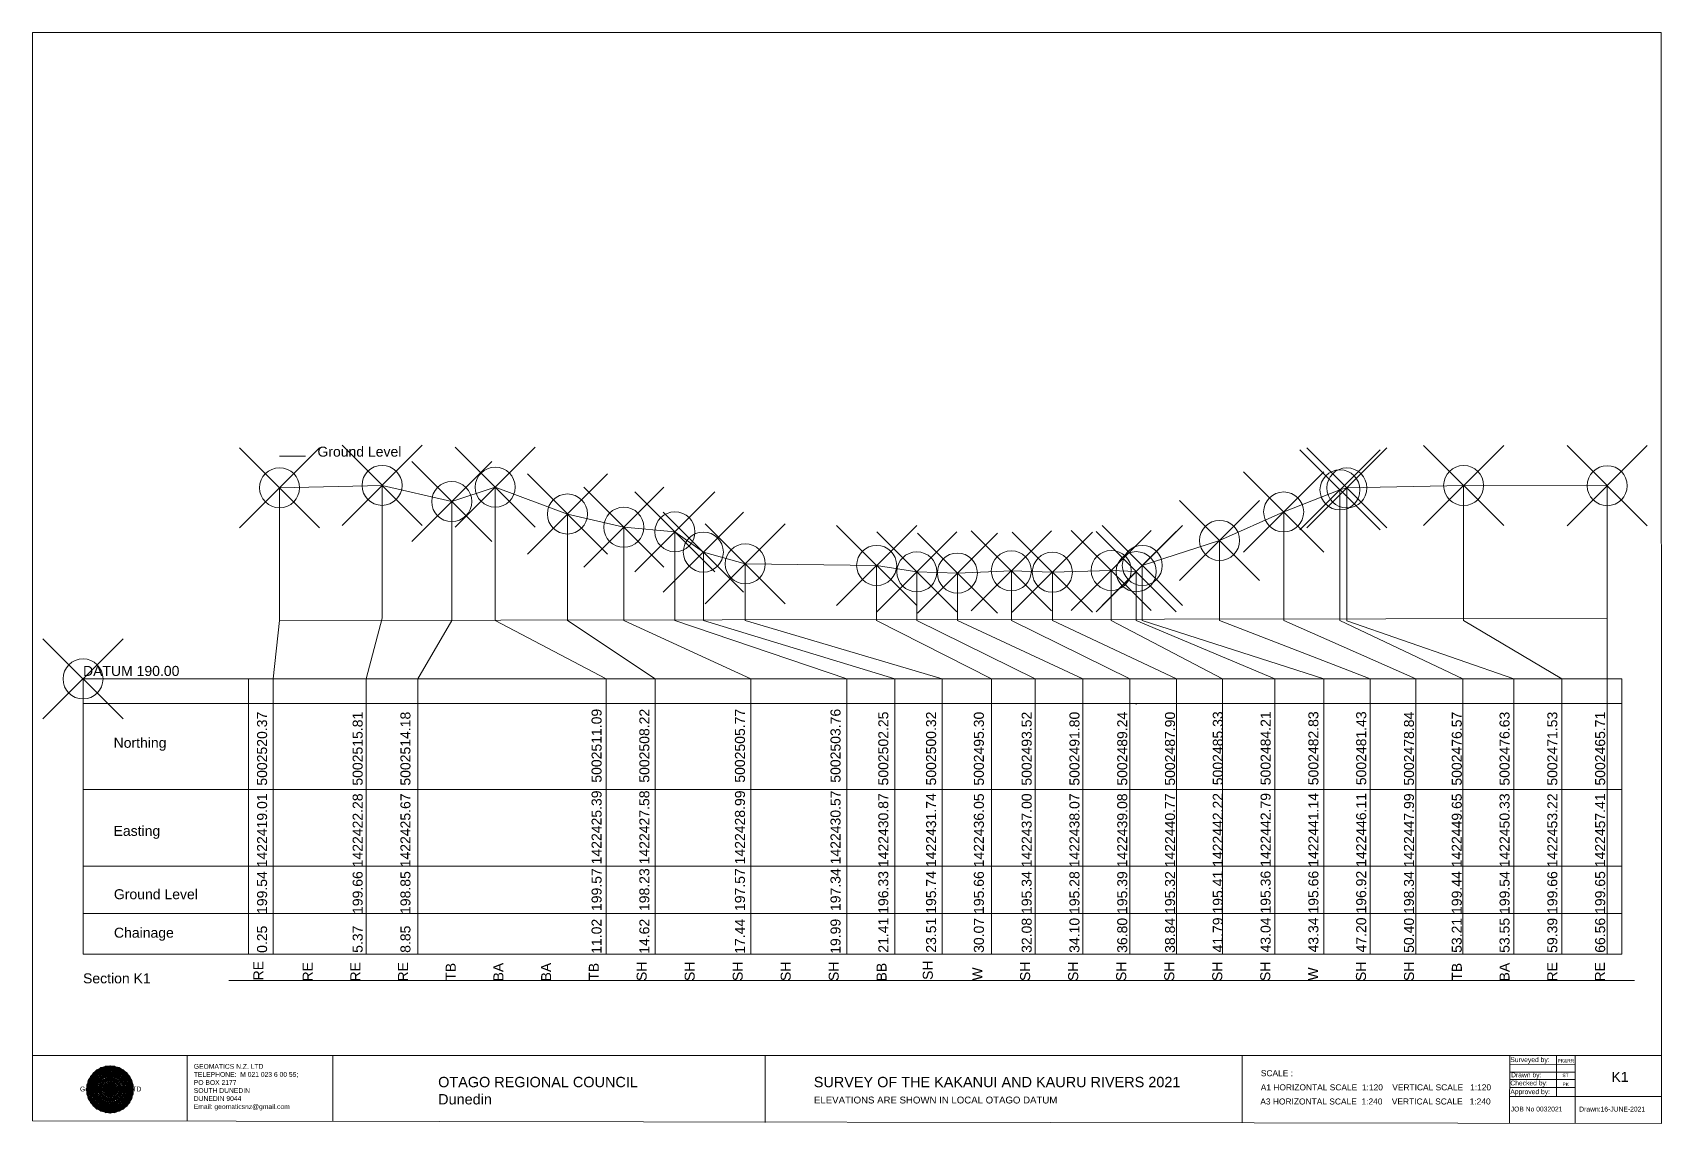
# Model space of a CAD drawing. Header units: millimetres. Extents: x -13548260 to 13046302109, y -19137686871 to 1424966580.
# Drawn here: x -13495314 to -13413963, y 167803 to 222272 of the extents above; entities that cross this region are included whole.
import ezdxf

# ---------------------------------------------------------------- set-up
doc = ezdxf.new("R2010")
doc.units = ezdxf.units.MM
doc.header["$PDMODE"] = 35
doc.header["$PDSIZE"] = 2000
doc.layers.get('0').update_dxf_attribs({"lineweight": 0})
doc.layers.add('CODE', color=50, linetype='Continuous', lineweight=0)
doc.layers.add('geo', color=7, linetype='Continuous', lineweight=0)
doc.styles.get("Standard").update_dxf_attribs({"font": 'arial.ttf'})

msp = doc.modelspace()

# ---------------------------------------------------------------- texts
at = {"linetype": 'Continuous', "lineweight": 0}
msp.add_text('Ground Level', height=500, dxfattribs=at).set_placement((-13481087.227, 201095.684))
at = {"color": 7, "linetype": 'Continuous', "lineweight": 0}
for s, height, p in [('DATUM 190.00', 500, (-13492794.007, 190146.766)), ('Northing', 500, (-13491267.759, 186560.657)), ('Easting', 500, (-13491269.805, 182162.095)), ('Ground Level', 500, (-13491251.729, 178997.626)), ('Chainage', 500, (-13491249.342, 177077.102)), ('Section K1', 500, (-13492794.018, 174797.682)), ('SCALE :  ', 300, (-13433970.396, 170160.634)), ('K1', 500, (-13416459.022, 169876.95)), ('A1 HORIZONTAL SCALE  1:120    VERTICAL SCALE   1:120 ', 300, (-13433973.465, 169454.621)), ('A3 HORIZONTAL SCALE  1:240    VERTICAL SCALE   1:240 ', 300, (-13433995.981, 168748.608))]:
    msp.add_text(s, height=height, dxfattribs=at).set_placement(p)
at = {"color": 7, "lineweight": 0}
for s, p in [('0.25   199.54 1422419.01  5002520.37', (-13483602.393, 176319.532)), ('5.37   199.66 1422422.28  5002515.81', (-13478829.144, 176319.532)), ('8.85   198.85 1422425.67  5002514.18', (-13476442.349, 176320.214)), ('11.02  199.57 1422425.39  5002511.09', (-13466895.851, 176272.465)), ('14.62  198.23 1422427.58  5002508.22', (-13464509.056, 176272.465)), ('17.44  197.57 1422428.99  5002505.77', (-13459735.466, 176272.465)), ('19.99  197.34 1422430.57  5002503.76', (-13454962.217, 176272.465)), ('21.41 196.33 1422430.87  5002502.25', (-13452575.422, 176328.058)), ('23.51 195.74 1422431.74  5002500.32', (-13450188.627, 176328.058)), ('30.07 195.66 1422436.05  5002495.30', (-13447801.832, 176319.191)), ('32.08 195.34 1422437.00  5002493.52', (-13445415.037, 176319.191)), ('34.10 195.28 1422438.07  5002491.80', (-13443028.242, 176319.191)), ('36.80 195.39 1422439.08  5002489.24', (-13440641.447, 176319.191)), ('38.84 195.32 1422440.77  5002487.90', (-13438254.652, 176319.191)), ('41.79 195.41 1422442.22  5002485.33', (-13435867.857, 176339.655)), ('43.04 195.36 1422442.79  5002484.21', (-13433481.062, 176339.655)), ('43.34 195.66 1422441.14  5002482.83', (-13431094.267, 176339.655)), ('47.20 196.92 1422446.11  5002481.43', (-13428707.472, 176339.655)), ('50.40 198.34 1422447.99  5002478.84', (-13426320.677, 176319.532)), ('53.21 199.44 1422449.65  5002476.57', (-13423933.882, 176319.532)), ('53.55 199.54 1422450.33  5002476.63', (-13421547.087, 176319.532)), ('59.39 199.66 1422453.22  5002471.53', (-13419160.292, 176319.532)), ('66.56 199.65 1422457.41  5002465.71', (-13416773.498, 176322.26))]:
    msp.add_text(s, height=500, rotation=90, dxfattribs=at).set_placement(p)
at = {"layer": 'CODE'}
for s, p in [('RE', (-13483788.254, 174944.556)), ('RE', (-13481324.771, 174889.645)), ('RE', (-13478943.29, 174889.645)), ('RE', (-13476561.809, 174889.645)), ('TB', (-13474180.329, 174928.185)), ('BA', (-13471798.848, 174893.397)), ('BA', (-13469417.367, 174893.397)), ('TB', (-13467035.886, 174928.185)), ('SH', (-13464645.879, 174913.178)), ('SH', (-13462247.345, 174913.178)), ('SH', (-13459848.811, 174913.178)), ('SH', (-13457450.277, 174913.178)), ('SH', (-13455051.743, 174913.178)), ('BB', (-13452661.736, 174893.397)), ('SH', (-13450353.73, 174968.09)), ('SH', (-13445491.713, 174913.178)), ('SH', (-13443093.179, 174913.178)), ('SH', (-13440694.645, 174913.178)), ('SH', (-13438296.111, 174913.178)), ('SH', (-13435897.577, 174913.178)), ('SH', (-13433499.043, 174913.178)), ('SH', (-13428719.029, 174913.178)), ('SH', (-13426320.495, 174913.178)), ('TB', (-13423930.487, 174928.185)), ('BA', (-13421549.007, 174893.397)), ('RE', (-13419167.526, 174889.645)), ('RE', (-13416786.045, 174889.645)), ('W', (-13447881.721, 174936.03)), ('W', (-13431109.036, 174936.03))]:
    msp.add_text(s, height=500, rotation=90, dxfattribs=at).set_placement(p)

# ---------------------------------------------------------------- blocks, each defined once
blk = doc.blocks.new('Geomatics_Circle_SPT')
at = {"layer": 'geo', "color": 2, "linetype": 'Continuous', "lineweight": 0}
for p, q in [((0, 25.2), (-25.2, 0)), ((-24.7, 4.9), (-4.9, 24.7)), ((-24.7, -4.9), (4.9, 24.7)), ((-9.7, 23.3), (-23.3, 9.6)), ((9.7, 23.3), (-23.3, -9.7)), ((-21, 14), (-14, 21)), ((-21, -14), (14, 21)), ((0, 0), (-17.8, 17.8)), ((-14, 21), (21, -14)), ((23.3, -9.7), (-9.7, 23.3)), ((-4.9, 24.7), (24.7, -4.9)), ((25.2, 0), (0, 25.2)), ((0, 0), (17.8, 17.8)), ((4.9, 24.7), (24.7, 4.9)), ((23.3, 9.7), (9.7, 23.3)), ((14, 21), (21, 14)), ((17.8, 18.1), (17.8, 18.1)), ((4.9, -24.7), (-24.7, 4.9)), ((-24.7, 0), (0, -24.7)), ((-23.3, 9.7), (9.7, -23.3)), ((14, -21), (-21, 14)), ((0, 0), (-17.8, -17.8)), ((21, 14), (-14, -21)), ((-9.7, -23.3), (23.3, 9.7)), ((24.7, 4.9), (-4.9, -24.7)), ((0, 0), (17.8, -17.8)), ((0, -24.8), (25.2, 0)), ((-4.9, -24.7), (-24.7, -4.9)), ((-23.3, -9.7), (-9.7, -23.3)), ((-14, -21), (-21, -14)), ((24.7, -4.9), (4.9, -24.7)), ((9.7, -23.3), (23.3, -9.7)), ((21, -14), (14, -21)), ((-17.8, -17.8), (-17.8, -17.8)), ((4.9, -24.7), (4.9, -24.7)), ((18.1, -17.8), (18.1, -17.8))]:
    blk.add_line(p, q, dxfattribs=at)
at = {"layer": 'geo', "color": 1, "linetype": 'Continuous', "lineweight": 0}
for p, q in [((-25.2, 0), (9.7, 23.3)), ((-25.2, 0), (-9.6, 23.3)), ((-4.9, 24.8), (-24.7, -4.9)), ((4.9, 24.7), (-24.7, 4.9)), ((14, 21), (-24.7, -4.9)), ((-14, 21), (-24.7, 4.9)), ((-23.3, 9.7), (0, 25.2)), ((-23.3, -9.6), (0, 25.2)), ((-23.3, -9.6), (17.8, 17.8)), ((-23.3, 9.7), (-17.8, 17.9)), ((-23.3, -9.6), (-17.8, 17.9)), ((-23.3, 9.7), (17.8, 17.8)), ((4.9, 24.8), (-21, -14)), ((-4.9, 24.7), (-21, 14)), ((14, 21), (-21, 14)), ((-14, 21), (-21, -14)), ((-17.9, 17.6), (-17.9, 17.6)), ((-17.8, 17.8), (9.7, 23.3)), ((-17.8, 17.8), (-9.6, 23.3)), ((-17.8, -17.8), (9.7, 23.3)), ((-17.8, -17.8), (-9.7, 23.3)), ((-9.7, -23.3), (-17.8, 17.8)), ((-17.8, 17.8), (9.7, -23.3)), ((-17.8, 17.8), (23.3, -9.6)), ((-17.8, 17.8), (23.3, 9.7)), ((4.9, 24.7), (-14, 21)), ((-4.9, 24.7), (-14, -20.9)), ((0, 0), (-14, 21)), ((-14, 21), (-4.9, -24.7)), ((-14, 21), (-14, 21)), ((24.7, -4.9), (-14, 21)), ((21, 14), (-14, 21)), ((-9.8, 23.1), (-9.8, 23.1)), ((-9.7, 23.3), (0, 25.2)), ((-9.7, 23.3), (0, -25.2)), ((-9.7, -23.3), (0, 25.2)), ((-9.6, 23.3), (17.8, -17.8)), ((-9.6, 23.3), (25.2, 0)), ((-9.6, 23.3), (17.8, 17.8)), ((-9.6, -23.3), (17.8, 17.9)), ((0, 0), (-4.9, 24.7)), ((-4.9, 24.7), (-4.9, 24.7)), ((21, -14), (-4.9, 24.7)), ((24.8, 4.9), (-4.9, 24.7)), ((14, 21), (-4.9, 24.7)), ((-0.2, 25.1), (-0.2, 25.1)), ((0, 25.2), (9.7, -23.3)), ((0, 25.2), (23.3, -9.7)), ((0, 25.2), (23.3, 9.7)), ((0, 25.2), (9.7, 23.3)), ((0, 0), (4.9, 24.7)), ((0, -25.2), (9.7, 23.3)), ((0, 0), (14, 21)), ((21, 14), (4.9, 24.8)), ((14, -21), (4.9, 24.7)), ((24.7, -4.9), (4.9, 24.7)), ((4.9, 24.7), (4.9, 24.7)), ((4.9, -24.7), (14, 21)), ((9.4, 23.3), (9.4, 23.3)), ((9.7, 23.3), (17.8, -17.8)), ((9.7, 23.3), (25.2, 0)), ((9.7, 23.3), (17.8, 17.9)), ((17.8, 17.8), (9.7, -23.3)), ((21, -14), (14, 21)), ((24.7, 4.9), (14, 21)), ((14, 21), (14, 21)), ((17.6, 17.9), (17.6, 17.9)), ((17.8, 17.8), (23.3, -9.7)), ((17.8, 17.8), (23.3, 9.7)), ((-25.2, 0), (23.3, 9.7)), ((-25.2, 0), (-23.3, 9.7)), ((-23.3, -9.7), (-25.2, 0)), ((-9.6, -23.3), (-25.2, 0)), ((9.7, -23.3), (-25.2, 0)), ((21, 14), (-24.7, 4.9)), ((-21, 14), (-24.7, -4.9)), ((0, 0), (-24.7, 4.9)), ((-24.7, 4.9), (-21, -14)), ((-24.7, 4.9), (-4.9, -24.7)), ((-24.7, 4.9), (14, -21)), ((-24.7, 4.9), (-24.7, 4.9)), ((0, 0), (-24.7, -4.9)), ((-17.8, -17.8), (-23.3, 9.7)), ((0, -25.2), (-23.3, 9.7)), ((-23.3, 9.7), (17.8, -17.8)), ((-23.3, 9.7), (25.2, 0)), ((-23.3, 9.4), (-23.3, 9.4)), ((-23.3, -9.7), (25.2, 0)), ((0, 0), (-21, 14)), ((-21, 14), (-14, -21)), ((-21, 14), (4.9, -24.7)), ((-21, 14), (-21, 14)), ((24.7, 4.9), (-21, 14)), ((0, 0), (-21, -14)), ((-17.8, -17.8), (23.3, 9.7)), ((-14, -21), (24.7, 4.9)), ((0, 0), (-14, -21)), ((25.2, 0), (-9.6, -23.3)), ((-4.9, -24.7), (21, 14)), ((0, 0), (-4.9, -24.7)), ((0, 0), (21, 14)), ((23.3, 9.7), (0, -25.2)), ((0, 0), (24.8, 4.9)), ((0, 0), (4.9, -24.7)), ((0, 0), (14, -21)), ((0, 0), (21, -14)), ((0, 0), (24.8, -4.9)), ((4.9, -24.7), (24.7, 4.9)), ((25.2, 0), (9.7, -23.3)), ((14, -21), (21, 14)), ((23.3, 9.7), (17.8, -17.8)), ((24.7, -4.9), (21, 14)), ((21, 14), (21, 14)), ((21, -14), (24.7, 4.9)), ((23.1, 9.8), (23.1, 9.8)), ((23.3, 9.7), (25.2, 0)), ((25.2, 0), (23.3, -9.6)), ((24.7, 4.9), (24.7, 4.9)), ((25.1, 0.2), (25.1, 0.2)), ((-25.2, 0), (23.3, -9.7)), ((-25.1, -0.2), (-25.1, -0.2)), ((-24.7, -4.9), (-24.7, -4.9)), ((-24.7, -4.9), (-14, -21)), ((-24.7, -4.9), (4.9, -24.7)), ((-24.7, -4.9), (21, -14)), ((-17.8, -17.8), (-23.3, -9.7)), ((0, -25.2), (-23.3, -9.6)), ((17.8, -17.8), (-23.3, -9.6)), ((-23.1, -9.8), (-23.1, -9.8)), ((-21, -14), (24.7, -4.9)), ((-21, -14), (-21, -14)), ((-21, -14), (-4.9, -24.7)), ((-21, -14), (14, -21)), ((23.3, -9.7), (-17.8, -17.8)), ((-14, -21), (21, -14)), ((-4.9, -24.7), (24.7, -4.9)), ((23.3, -9.6), (0, -25.2)), ((4.9, -24.7), (21, -14)), ((14, -21), (24.7, -4.9)), ((23.3, -9.6), (17.8, -17.8)), ((21, -14), (21, -14)), ((23.3, -9.4), (23.3, -9.4)), ((24.7, -4.9), (24.7, -4.9)), ((-9.6, -23.3), (-17.8, -17.8)), ((9.7, -23.3), (-17.8, -17.8)), ((-17.6, -17.9), (-17.6, -17.9)), ((-14, -21), (-14, -21)), ((-14, -21), (4.9, -24.7)), ((17.8, -17.8), (-9.7, -23.3)), ((0, -25.2), (-9.7, -23.3)), ((-9.4, -23.3), (-9.4, -23.3)), ((-4.9, -24.7), (14, -21)), ((-4.9, -24.7), (-4.9, -24.7)), ((9.7, -23.3), (0, -25.2)), ((0.2, -25.1), (0.2, -25.1)), ((4.9, -24.7), (4.9, -24.7)), ((17.8, -17.8), (9.7, -23.3)), ((9.8, -23.1), (9.8, -23.1)), ((14, -21), (14, -21)), ((17.9, -17.6), (17.9, -17.6))]:
    blk.add_line(p, q, dxfattribs=at)
at = {"layer": 'geo', "color": 114, "linetype": 'Continuous', "lineweight": 0}
for p, q in [((17.9, 17.8), (-25.2, 0)), ((-24.7, 4.9), (14, 21)), ((9.7, 23.3), (-23.3, 9.7)), ((-20.9, 14), (4.9, 24.7)), ((0, 25.2), (-17.8, 17.8)), ((-17.8, 17.8), (0, -25.2)), ((-14, 21), (-4.9, 24.7)), ((4.9, -24.7), (-14, 21)), ((0, 0), (-9.7, 23.3)), ((-4.9, 24.7), (14, -21)), ((17.8, -17.8), (0, 25.2)), ((0, 0), (9.7, 23.3)), ((4.9, 24.7), (21, -14)), ((23.3, -9.7), (9.7, 23.3)), ((14, 21), (24.7, -4.9)), ((25.2, 0), (17.8, 17.8)), ((-24.7, -4.9), (21, 14)), ((-14, -21), (-24.7, 4.9)), ((0, 0), (-23.3, 9.7)), ((-23.3, 9.7), (-9.7, -23.3)), ((0, 0), (-23.3, -9.7)), ((-4.9, -24.7), (-21, 14)), ((24.8, 4.9), (-20.9, -14)), ((0, 0), (-9.7, -23.3)), ((0, 0), (23.3, 9.7)), ((0, 0), (9.7, -23.3)), ((0, 0), (23.3, -9.7)), ((21, 14), (24.7, 4.9)), ((-25.2, 0), (-17.8, -17.8)), ((-21, -14), (-24.7, -4.9)), ((-17.8, -17.8), (25.2, 0)), ((24.8, -4.9), (-14, -21)), ((-9.6, -23.3), (23.3, -9.7)), ((21, -14), (-4.9, -24.8)), ((0, -25.2), (17.9, -17.8)), ((14, -21), (4.9, -24.8))]:
    blk.add_line(p, q, dxfattribs=at)
at = {"layer": 'geo', "color": 250, "linetype": 'Continuous', "lineweight": 0}
for p, q in [((-17.8, 17.8), (17.8, 17.8)), ((-17.8, -17.8), (-17.8, 17.8)), ((-14, 21), (-14, 21)), ((14, 21), (-14, 21)), ((-14, 20.9), (-14, -21)), ((-9.7, 23.3), (9.7, 23.3)), ((-9.7, -23.3), (-9.7, 23.3)), ((-4.9, 24.7), (4.9, 24.7)), ((-4.9, 24.7), (-4.9, -24.7)), ((0, 0), (0, 25.2)), ((4.9, 24.7), (4.9, -24.7)), ((9.7, -23.3), (9.7, 23.3)), ((14, 21), (14, -21)), ((17.8, -17.8), (17.8, 17.8)), ((0, 0), (-25.2, 0)), ((24.7, 4.9), (-24.7, 4.9)), ((-24.7, 4.9), (-24.7, -4.9)), ((-23.3, 9.7), (23.3, 9.7)), ((-23.3, 9.7), (-23.3, 9.7)), ((-23.3, -9.7), (-23.3, 9.7)), ((21, 14), (-21, 14)), ((-21, 14), (-21, -14)), ((0, 0), (0, -25.2)), ((0, 0), (25.2, 0)), ((21, 14), (21, 14)), ((21, -14), (21, 14)), ((23.3, 9.7), (23.3, -9.7)), ((24.7, 4.9), (24.7, 4.9)), ((24.7, -4.9), (24.7, 4.9)), ((-24.7, -4.9), (24.7, -4.9)), ((23.3, -9.7), (-23.3, -9.7)), ((-21, -14), (21, -14)), ((17.8, -17.8), (-17.8, -17.8)), ((-14, -21), (14, -21)), ((9.7, -23.3), (-9.7, -23.3)), ((-4.9, -24.7), (4.9, -24.7))]:
    blk.add_line(p, q, dxfattribs=at)
blk = doc.blocks.new('GeomaticsNZ TITLE BLOCK')
at = {"color": 7, "linetype": 'Continuous', "lineweight": 0}
for p, q in [((0, 94.9), (0, 1579.2)), ((0, 1579.2), (2363.4, 1579.2)), ((2363.4, 1579.2), (2364, 94.9)), ((2364, 94.9), (0, 94.9)), ((0, 94.9), (0, 0)), ((15.9, 94.9), (2364, 94.9)), ((224.3, 95.2), (224.3, -0.3)), ((2364, 94.9), (382.6, 94.9)), ((435.8, 95.2), (435.8, -0.7)), ((1063.4, 94.9), (1063.4, -2.4)), ((1755.4, 94.9), (1755.4, -2.6)), ((2143.9, 94.9), (2143.7, -3)), ((2211.5, 94.9), (2211.5, 36.1)), ((2238.6, 94.8), (2238.6, -3.2)), ((2364, -3.5), (2364, 94.9)), ((2143.9, 81.9), (2238.6, 81.7)), ((2143.9, 71), (2238.6, 71)), ((2143.6, 60.4), (2238.6, 60.4)), ((2143.8, 48.6), (2238.6, 48.6)), ((2143.8, 35.4), (2364, 35.3)), ((0, 0), (2364, -3.5))]:
    blk.add_line(p, q, dxfattribs=at)
at = {"color": 7, "linetype": 'Continuous', "lineweight": 0, "xscale": 1.36, "yscale": 1.36, "zscale": 1.36}
blk.add_blockref('Geomatics_Circle_SPT', (112.4, 45.7), dxfattribs=at)
at = {"color": 7, "linetype": 'Continuous', "lineweight": 0}
for s, p in [('PK&RR', (2213.2, 84.8)), ('ST', (2220.3, 63.6)), ('PK', (2220.4, 50.6))]:
    blk.add_text(s, height=5, dxfattribs=at).set_placement(p)
at = {"color": 7, "linetype": 'Continuous', "lineweight": 0, "attachment_point": 1}
for s, width, heights, insert, char_height in [('{\\C256;GEOMATICS N.Z. LTD                   \\PTELEPHONE:  M 021 023 6 00 55;\\PPO BOX 2177\\PSOUTH DUNEDIN\\PDUNEDIN 9044\\PEmail: geomaticsnz@gmail.com}', 3535.727, [94.7], (234, 82.7), 7), ('{\\C256;Surveyed by:}', 3535.727, [0], (2144.7, 92.4), 7), ('{\\C256;Geomatics N.Z. LTD                   }', 125.079, [15.8], (68.8, 49.9), 7), ('{\\C256;OTAGO REGIONAL COUNCIL\\PDunedin}', 3535.727, [0], (588.6, 64), 15), ('{\\C256;SURVEY OF THE KAKANUI AND KAURU RIVERS 2021}', 3535.727, [0], (1133.8, 64), 15), ('{\\C256;Checked by:}', 3535.727, [0], (2144.7, 58.6), 7), ('{\\C256;Drawn by:}', 3535.727, [0], (2145.8, 70.4), 7), ('{\\C256;ELEVATIONS ARE SHOWN IN LOCAL OTAGO DATUM}', 3535.727, [0], (1134.1, 35.4), 10), ('{\\C256;Approved by:}', 3535.727, [0], (2144.7, 45.9), 7), ('{\\C256;JOB No 0032021}', 3535.727, [0], (2145.3, 20.8), 7), ('{\\C256;Drawn:16-JUNE-2021}', 3535.727, [0], (2244.7, 20.7), 7)]:
    blk.add_mtext_dynamic_manual_height_columns(s, width=width, gutter_width=159, heights=heights, dxfattribs=dict(at, insert=insert, char_height=char_height))

# ---------------------------------------------------------------- linework, layer by layer
at = {"color": 1, "linetype": 'Continuous', "lineweight": 0}
msp.add_line((-13482982.368, 201117.888), (-13481690.402, 201117.888), dxfattribs=at)
at = {"color": 7, "lineweight": 0}
for p, q in [((-13482979.753, 199542), (-13482979.753, 192909.399)), ((-13477859.364, 199663), (-13477859.364, 193030.399)), ((-13472208.491, 199573), (-13472208.491, 192909.399)), ((-13430017.115, 199435), (-13430017.115, 192909.399)), ((-13429673.578, 199535), (-13429673.578, 192902.399)), ((-13423840.946, 199655), (-13423840.946, 192909.399)), ((-13416670.16, 199646), (-13416670.16, 176248.305)), ((-13416670.16, 199646), (-13416670.16, 193013.399)), ((-13474379.16, 198853), (-13474379.16, 192909.399)), ((-13468602.125, 198233), (-13468602.125, 192909.399)), ((-13432828.629, 198335), (-13432828.629, 192909.399)), ((-13465784.947, 197573), (-13465784.947, 192909.399)), ((-13463233.527, 197343), (-13463233.527, 192909.399)), ((-13436028.386, 196915), (-13436028.386, 192909.399)), ((-13461812.971, 196333), (-13461812.971, 192909.399)), ((-13459718.821, 195744), (-13459718.821, 192909.399)), ((-13453157.092, 195664), (-13453157.092, 192909.399)), ((-13451149.97, 195344), (-13451149.97, 192909.399)), ((-13449125.327, 195284), (-13449125.327, 192909.399)), ((-13446430.055, 195394), (-13446430.055, 192909.399)), ((-13444382.608, 195324), (-13444382.608, 192909.399)), ((-13441439.652, 195414), (-13441439.652, 192909.399)), ((-13440190.781, 195355), (-13440190.781, 192909.399)), ((-13439889.756, 195664), (-13439889.756, 192909.399)), ((-13482979.753, 192909.399), (-13483305.51, 189999.998)), ((-13482979.753, 192909.399), (-13416670.16, 193013.399)), ((-13477859.364, 193030.399), (-13478650.392, 189999.998)), ((-13474379.16, 192909.399), (-13476066.638, 189999.998)), ((-13472208.491, 192909.399), (-13466668.739, 189999.998)), ((-13468602.125, 192909.399), (-13464226.228, 189999.998)), ((-13465784.947, 192909.399), (-13459440.564, 189999.998)), ((-13463233.527, 192909.399), (-13454654.901, 189999.998)), ((-13461812.971, 192909.399), (-13452251.339, 189999.998)), ((-13459718.821, 192909.399), (-13449889.02, 189999.998)), ((-13453157.092, 192909.399), (-13447414.522, 189999.998)), ((-13451149.97, 192909.399), (-13445246.748, 189999.998)), ((-13449125.327, 192909.399), (-13442852.087, 189999.998)), ((-13446430.055, 192909.399), (-13440511.239, 189999.998)), ((-13444382.608, 192909.399), (-13438183.846, 189999.998)), ((-13441439.652, 192909.399), (-13435879.758, 189999.998)), ((-13440190.781, 192909.399), (-13433273.091, 189999.998)), ((-13439889.756, 192909.399), (-13430828.497, 189999.998)), ((-13436028.386, 192909.399), (-13428505.458, 189999.998)), ((-13432828.629, 192909.399), (-13426223.801, 189999.998)), ((-13430017.115, 192909.399), (-13423876.439, 189999.998)), ((-13429673.578, 192902.399), (-13421328.304, 189999.998)), ((-13423840.946, 192909.399), (-13418930.688, 189999.998)), ((-13483305.51, 176248.305), (-13483305.51, 189999.998)), ((-13478650.392, 176248.305), (-13478650.392, 189999.998)), ((-13476066.638, 176248.305), (-13476066.638, 189999.998)), ((-13466668.739, 176248.305), (-13466668.739, 189999.998)), ((-13464226.228, 176248.305), (-13464226.228, 189999.998)), ((-13459440.564, 176248.305), (-13459440.564, 189999.998)), ((-13454654.901, 176248.305), (-13454654.901, 189999.998)), ((-13452251.339, 176248.305), (-13452251.339, 189999.998)), ((-13449889.02, 176248.305), (-13449889.02, 189999.998)), ((-13447414.522, 176248.305), (-13447414.522, 189999.998)), ((-13445246.748, 176248.305), (-13445246.748, 189999.998)), ((-13442852.087, 176248.305), (-13442852.087, 189999.998)), ((-13440511.239, 176248.305), (-13440511.239, 189999.998)), ((-13438183.846, 176248.305), (-13438183.846, 189999.998)), ((-13435879.758, 176248.305), (-13435879.758, 189999.998)), ((-13433273.091, 176248.305), (-13433273.091, 189999.998)), ((-13430828.497, 176248.305), (-13430828.497, 189999.998)), ((-13428505.458, 176248.305), (-13428505.458, 189999.998)), ((-13426223.801, 176248.305), (-13426223.801, 189999.998)), ((-13423876.439, 176248.305), (-13423876.439, 189999.998)), ((-13421328.304, 176248.305), (-13421328.304, 189999.998)), ((-13418930.688, 176248.305), (-13418930.688, 189999.998)), ((-13446430.055, 188762.687), (-13446430.055, 188761.399)), ((-13440190.781, 188762.687), (-13440190.781, 188722.399))]:
    msp.add_line(p, q, dxfattribs=at)
at = {"color": 7, "linetype": 'Continuous', "lineweight": 0}
for p, q in [((-13492794.018, 190000), (-13492794.018, 176248.305)), ((-13492794.008, 189999.998), (-13415937.676, 189999.998)), ((-13484525.49, 176248.316), (-13484525.49, 190000.009)), ((-13415937.685, 176248.305), (-13415937.685, 189999.998)), ((-13492794.018, 188762.687), (-13415937.685, 188762.687)), ((-13492794.018, 184471.165), (-13415937.685, 184471.165)), ((-13492794.018, 180644.524), (-13415937.685, 180644.524)), ((-13492794.018, 178283.079), (-13415937.685, 178283.079)), ((-13492794.018, 176248.305), (-13415937.685, 176248.305))]:
    msp.add_line(p, q, dxfattribs=at)
at = {"color": 240, "lineweight": 0, "true_color": 0xed1f24}
msp.add_lwpolyline([(-13482979.753, 199542), (-13477859.364, 199663), (-13474379.16, 198853), (-13472208.491, 199573), (-13468602.125, 198233), (-13465784.947, 197573), (-13463233.527, 197343), (-13461812.971, 196333), (-13459718.821, 195744), (-13453157.092, 195664), (-13451149.97, 195344), (-13449125.327, 195284), (-13446430.055, 195394), (-13444382.608, 195324), (-13441439.652, 195414), (-13440190.781, 195355), (-13439889.756, 195664), (-13436028.386, 196915), (-13432828.629, 198335), (-13430017.115, 199435), (-13429673.578, 199535), (-13423840.946, 199655), (-13416670.16, 199646)], dxfattribs=at)
at = {"color": 7, "lineweight": 0}
for p in [(-13482979.753, 199542), (-13477859.364, 199663), (-13472208.491, 199573), (-13430017.115, 199435), (-13429673.578, 199535), (-13423840.946, 199655), (-13416670.16, 199646), (-13474379.16, 198853), (-13468602.125, 198233), (-13432828.629, 198335), (-13465784.947, 197573), (-13463233.527, 197343), (-13436028.386, 196915), (-13461812.971, 196333), (-13459718.821, 195744), (-13453157.092, 195664), (-13451149.97, 195344), (-13449125.327, 195284), (-13446430.055, 195394), (-13444382.608, 195324), (-13441439.652, 195414), (-13440190.781, 195355), (-13439889.756, 195664)]:
    msp.add_point(p, dxfattribs=at)
at = {"color": 7, "linetype": 'Continuous', "lineweight": 0}
msp.add_point((-13492794.018, 189999.998), dxfattribs=at)
at = {"layer": 'CODE'}
msp.add_line((-13485518.843, 174944.556), (-13415315.288, 174944.556), dxfattribs=at)

# ---------------------------------------------------------------- block references
at = {"color": 7, "linetype": 'Continuous', "lineweight": 0, "xscale": 34.41290447856466, "yscale": 34.41290447856466, "zscale": 34.41290447856466}
msp.add_blockref('GeomaticsNZ TITLE BLOCK', (-13495314.228, 167925.437), dxfattribs=at)

msp.set_redraw_order([(e.dxf.handle, doc.entitydb.next_handle()) for e in msp.query("TEXT MTEXT ATTDEF DIMENSION ARC_DIMENSION")])  # texts and dimensions are drawn at this point

doc.saveas('drawing.dxf')
